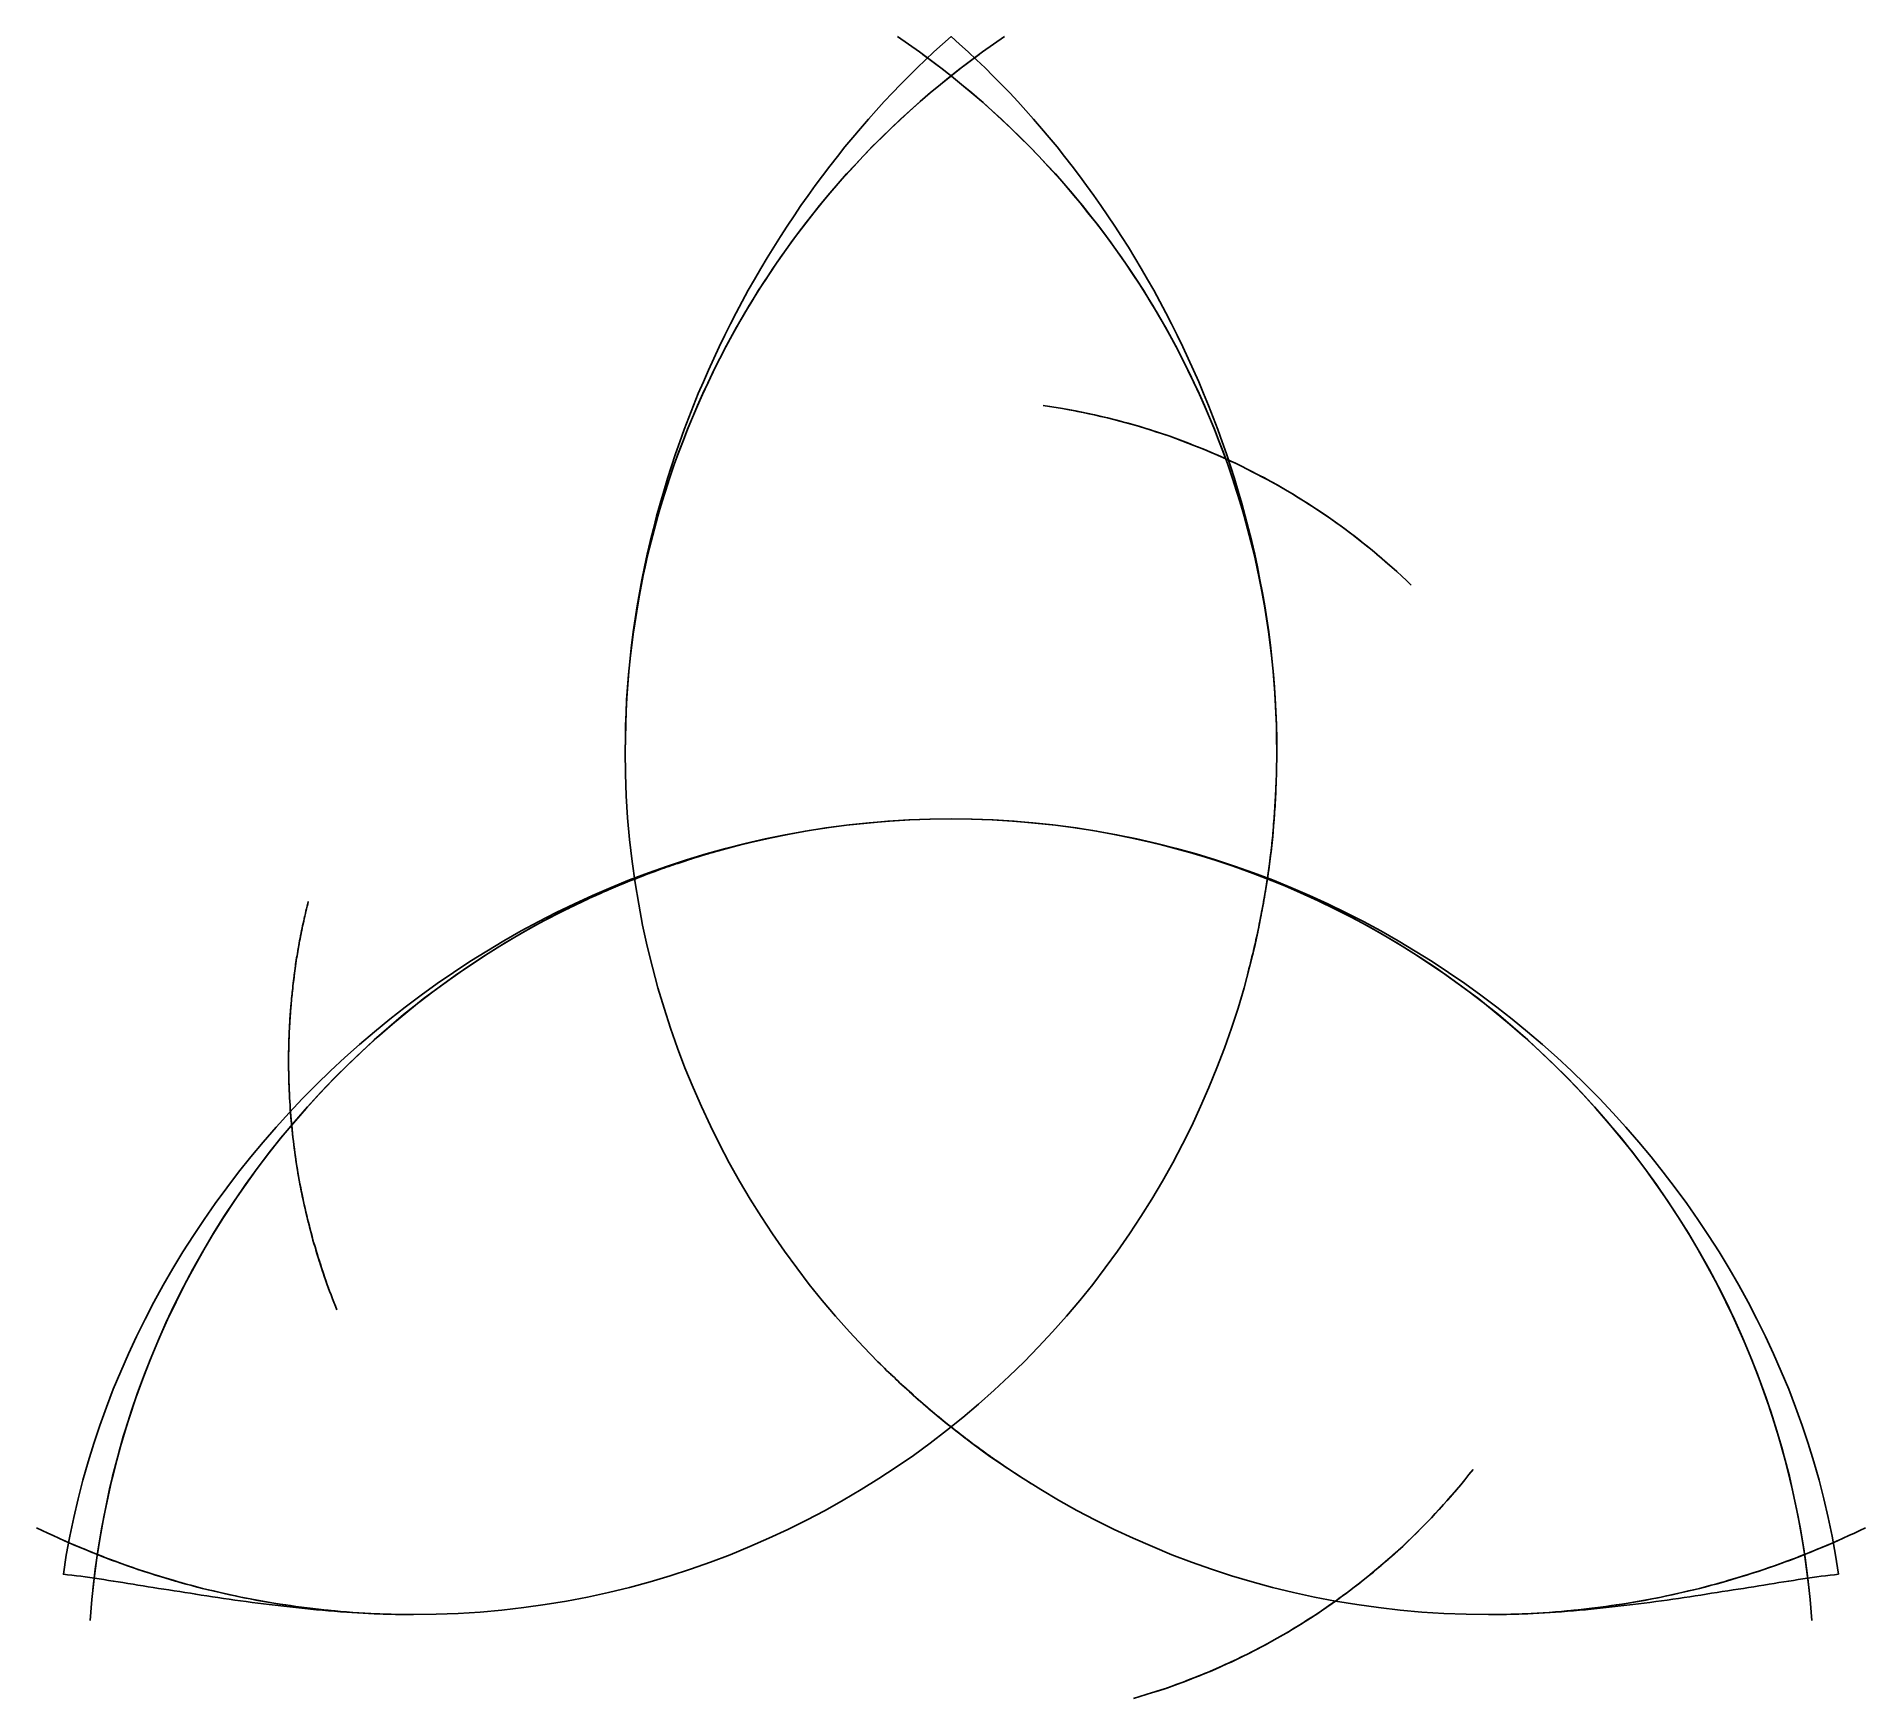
# Model space of a CAD drawing. Header units: millimetres. Extents: x -4.8 to 4.8, y -7.5 to 7.5.
# Drawn here: x -4.768 to -3.658, y 6.491 to 7.5 of the extents above.
import ezdxf

# ---------------------------------------------------------------- set-up
doc = ezdxf.new("R2010")
doc.units = ezdxf.units.MM

msp = doc.modelspace()

# ---------------------------------------------------------------- linework, layer by layer
for points in [[(-4.7679, 6.5949), (-4.7645, 6.5933), (-4.7611, 6.5917), (-4.7578, 6.5902), (-4.7544, 6.5886), (-4.751, 6.5871), (-4.7476, 6.5856), (-4.7442, 6.5842), (-4.7408, 6.5827), (-4.7374, 6.5813), (-4.7339, 6.5799), (-4.7305, 6.5786), (-4.727, 6.5772), (-4.7236, 6.5759), (-4.7201, 6.5746), (-4.7166, 6.5733), (-4.7131, 6.5721), (-4.7097, 6.5709), (-4.7062, 6.5697), (-4.7026, 6.5685), (-4.6991, 6.5674), (-4.6956, 6.5663), (-4.6921, 6.5652), (-4.6885, 6.5641), (-4.685, 6.5631), (-4.6814, 6.562), (-4.6779, 6.561), (-4.6743, 6.5601), (-4.6707, 6.5591), (-4.6672, 6.5582), (-4.6636, 6.5573), (-4.66, 6.5565), (-4.6564, 6.5556), (-4.6528, 6.5548), (-4.6492, 6.554), (-4.6456, 6.5533), (-4.642, 6.5525), (-4.6383, 6.5518), (-4.6347, 6.5511), (-4.6311, 6.5505), (-4.6274, 6.5498), (-4.6238, 6.5492), (-4.6201, 6.5486), (-4.6165, 6.5481), (-4.6128, 6.5475), (-4.6092, 6.547), (-4.6055, 6.5465), (-4.6018, 6.5461), (-4.5981, 6.5456), (-4.5945, 6.5452), (-4.5908, 6.5449), (-4.5871, 6.5445), (-4.5834, 6.5442), (-4.5797, 6.5439), (-4.576, 6.5436), (-4.5723, 6.5434), (-4.5686, 6.5431), (-4.5649, 6.5429), (-4.5612, 6.5428), (-4.5575, 6.5426), (-4.5538, 6.5425), (-4.5501, 6.5424), (-4.5464, 6.5423), (-4.5427, 6.5423), (-4.539, 6.5423), (-4.5254, 6.5425), (-4.512, 6.543), (-4.4987, 6.5438), (-4.4854, 6.545), (-4.4722, 6.5465), (-4.4592, 6.5483), (-4.4462, 6.5505), (-4.4334, 6.5529), (-4.4207, 6.5557), (-4.408, 6.5588), (-4.3955, 6.5622), (-4.3832, 6.5658), (-4.3709, 6.5698), (-4.3588, 6.5741), (-4.3469, 6.5786), (-4.335, 6.5835), (-4.3234, 6.5886), (-4.3118, 6.594), (-4.3005, 6.5996), (-4.2893, 6.6055), (-4.2782, 6.6117), (-4.2673, 6.6181), (-4.2566, 6.6248), (-4.2461, 6.6318), (-4.2357, 6.6389), (-4.2255, 6.6464), (-4.2155, 6.654), (-4.2057, 6.6619), (-4.1961, 6.67), (-4.1867, 6.6784), (-4.1775, 6.6869), (-4.1685, 6.6957), (-4.1597, 6.7047), (-4.1512, 6.7139), (-4.1428, 6.7233), (-4.1347, 6.7329), (-4.1268, 6.7427), (-4.1192, 6.7527), (-4.1117, 6.7629), (-4.1046, 6.7733), (-4.0976, 6.7838), (-4.0909, 6.7945), (-4.0845, 6.8054), (-4.0783, 6.8165), (-4.0724, 6.8277), (-4.0667, 6.839), (-4.0614, 6.8506), (-4.0563, 6.8622), (-4.0514, 6.8741), (-4.0469, 6.886), (-4.0426, 6.8981), (-4.0386, 6.9104), (-4.035, 6.9227), (-4.0316, 6.9352), (-4.0285, 6.9479), (-4.0257, 6.9606), (-4.0233, 6.9734), (-4.0211, 6.9864), (-4.0193, 6.9994), (-4.0178, 7.0126), (-4.0166, 7.0259), (-4.0158, 7.0392), (-4.0153, 7.0526), (-4.0151, 7.0662), (-4.0152, 7.0743), (-4.0153, 7.0824), (-4.0157, 7.0905), (-4.0161, 7.0986), (-4.0167, 7.1067), (-4.0173, 7.1147), (-4.0181, 7.1227), (-4.0191, 7.1307), (-4.0201, 7.1387), (-4.0213, 7.1466), (-4.0226, 7.1545), (-4.024, 7.1624), (-4.0255, 7.1703), (-4.0272, 7.1781), (-4.0289, 7.1858), (-4.0308, 7.1936), (-4.0328, 7.2013), (-4.0349, 7.209), (-4.0371, 7.2166), (-4.0395, 7.2242), (-4.0419, 7.2317), (-4.0445, 7.2393), (-4.0472, 7.2467), (-4.05, 7.2541), (-4.0529, 7.2615), (-4.0559, 7.2688), (-4.059, 7.2761), (-4.0622, 7.2833), (-4.0656, 7.2905), (-4.069, 7.2976), (-4.0726, 7.3047), (-4.0762, 7.3117), (-4.08, 7.3187), (-4.0838, 7.3256), (-4.0878, 7.3324), (-4.0919, 7.3392), (-4.0961, 7.346), (-4.1003, 7.3526), (-4.1047, 7.3592), (-4.1092, 7.3657), (-4.1138, 7.3722), (-4.1185, 7.3786), (-4.1232, 7.385), (-4.1281, 7.3912), (-4.1331, 7.3974), (-4.1382, 7.4035), (-4.1433, 7.4096), (-4.1486, 7.4155), (-4.154, 7.4214), (-4.1594, 7.4273), (-4.165, 7.433), (-4.1706, 7.4387), (-4.1763, 7.4443), (-4.1822, 7.4498), (-4.1881, 7.4552), (-4.1941, 7.4605), (-4.2002, 7.4658), (-4.2064, 7.4709), (-4.2126, 7.476), (-4.219, 7.481), (-4.2255, 7.4859), (-4.232, 7.4907), (-4.2386, 7.4954), (-4.2453, 7.5)], [(-4.1804, 7.5), (-4.1871, 7.4954), (-4.1937, 7.4907), (-4.2002, 7.4859), (-4.2067, 7.481), (-4.213, 7.476), (-4.2193, 7.4709), (-4.2255, 7.4658), (-4.2316, 7.4605), (-4.2376, 7.4552), (-4.2435, 7.4498), (-4.2493, 7.4443), (-4.2551, 7.4387), (-4.2607, 7.433), (-4.2663, 7.4273), (-4.2717, 7.4214), (-4.2771, 7.4155), (-4.2823, 7.4096), (-4.2875, 7.4035), (-4.2926, 7.3974), (-4.2976, 7.3912), (-4.3024, 7.385), (-4.3072, 7.3786), (-4.3119, 7.3722), (-4.3165, 7.3657), (-4.321, 7.3592), (-4.3253, 7.3526), (-4.3296, 7.346), (-4.3338, 7.3392), (-4.3379, 7.3324), (-4.3418, 7.3256), (-4.3457, 7.3187), (-4.3495, 7.3117), (-4.3531, 7.3047), (-4.3567, 7.2976), (-4.3601, 7.2905), (-4.3635, 7.2833), (-4.3667, 7.2761), (-4.3698, 7.2688), (-4.3728, 7.2615), (-4.3757, 7.2541), (-4.3785, 7.2467), (-4.3812, 7.2393), (-4.3837, 7.2317), (-4.3862, 7.2242), (-4.3885, 7.2166), (-4.3908, 7.209), (-4.3929, 7.2013), (-4.3949, 7.1936), (-4.3968, 7.1858), (-4.3985, 7.1781), (-4.4002, 7.1703), (-4.4017, 7.1624), (-4.4031, 7.1545), (-4.4044, 7.1466), (-4.4056, 7.1387), (-4.4066, 7.1307), (-4.4075, 7.1227), (-4.4083, 7.1147), (-4.409, 7.1067), (-4.4096, 7.0986), (-4.41, 7.0905), (-4.4103, 7.0824), (-4.4105, 7.0743), (-4.4106, 7.0662), (-4.4104, 7.0526), (-4.4099, 7.0392), (-4.4091, 7.0259), (-4.4079, 7.0126), (-4.4064, 6.9994), (-4.4046, 6.9864), (-4.4024, 6.9734), (-4.4, 6.9606), (-4.3972, 6.9479), (-4.3941, 6.9352), (-4.3907, 6.9227), (-4.387, 6.9104), (-4.3831, 6.8981), (-4.3788, 6.886), (-4.3743, 6.8741), (-4.3694, 6.8622), (-4.3643, 6.8506), (-4.3589, 6.839), (-4.3533, 6.8277), (-4.3474, 6.8165), (-4.3412, 6.8054), (-4.3348, 6.7945), (-4.3281, 6.7838), (-4.3211, 6.7733), (-4.3139, 6.7629), (-4.3065, 6.7527), (-4.2989, 6.7427), (-4.291, 6.7329), (-4.2829, 6.7233), (-4.2745, 6.7139), (-4.2659, 6.7047), (-4.2572, 6.6957), (-4.2482, 6.6869), (-4.239, 6.6784), (-4.2296, 6.67), (-4.22, 6.6619), (-4.2102, 6.654), (-4.2002, 6.6464), (-4.19, 6.6389), (-4.1796, 6.6318), (-4.1691, 6.6248), (-4.1584, 6.6181), (-4.1475, 6.6117), (-4.1364, 6.6055), (-4.1252, 6.5996), (-4.1138, 6.594), (-4.1023, 6.5886), (-4.0906, 6.5835), (-4.0788, 6.5786), (-4.0669, 6.5741), (-4.0547, 6.5698), (-4.0425, 6.5658), (-4.0301, 6.5622), (-4.0177, 6.5588), (-4.005, 6.5557), (-3.9923, 6.5529), (-3.9795, 6.5505), (-3.9665, 6.5483), (-3.9534, 6.5465), (-3.9403, 6.545), (-3.927, 6.5438), (-3.9137, 6.543), (-3.9002, 6.5425), (-3.8867, 6.5423), (-3.883, 6.5423), (-3.8793, 6.5423), (-3.8756, 6.5424), (-3.8719, 6.5425), (-3.8682, 6.5426), (-3.8645, 6.5428), (-3.8608, 6.5429), (-3.8571, 6.5431), (-3.8534, 6.5434), (-3.8497, 6.5436), (-3.846, 6.5439), (-3.8423, 6.5442), (-3.8386, 6.5445), (-3.8349, 6.5449), (-3.8312, 6.5452), (-3.8275, 6.5456), (-3.8239, 6.5461), (-3.8202, 6.5465), (-3.8165, 6.547), (-3.8129, 6.5475), (-3.8092, 6.5481), (-3.8056, 6.5486), (-3.8019, 6.5492), (-3.7983, 6.5498), (-3.7946, 6.5505), (-3.791, 6.5511), (-3.7874, 6.5518), (-3.7837, 6.5525), (-3.7801, 6.5533), (-3.7765, 6.554), (-3.7729, 6.5548), (-3.7693, 6.5556), (-3.7657, 6.5565), (-3.7621, 6.5573), (-3.7585, 6.5582), (-3.7549, 6.5591), (-3.7514, 6.5601), (-3.7478, 6.561), (-3.7442, 6.562), (-3.7407, 6.5631), (-3.7371, 6.5641), (-3.7336, 6.5652), (-3.7301, 6.5663), (-3.7266, 6.5674), (-3.723, 6.5685), (-3.7195, 6.5697), (-3.716, 6.5709), (-3.7125, 6.5721), (-3.7091, 6.5733), (-3.7056, 6.5746), (-3.7021, 6.5759), (-3.6986, 6.5772), (-3.6952, 6.5786), (-3.6918, 6.5799), (-3.6883, 6.5813), (-3.6849, 6.5827), (-3.6815, 6.5842), (-3.6781, 6.5856), (-3.6747, 6.5871), (-3.6713, 6.5886), (-3.6679, 6.5902), (-3.6645, 6.5917), (-3.6612, 6.5933), (-3.6578, 6.5949)], [(-4.7508, 6.587), (-4.7477, 6.5857), (-4.7445, 6.5843), (-4.7414, 6.583), (-4.7382, 6.5817), (-4.7351, 6.5804), (-4.7319, 6.5791), (-4.7287, 6.5779), (-4.7255, 6.5766), (-4.7223, 6.5754), (-4.7191, 6.5743), (-4.7159, 6.5731), (-4.7127, 6.5719), (-4.7095, 6.5708), (-4.7063, 6.5697), (-4.703, 6.5687), (-4.6998, 6.5676), (-4.6966, 6.5666), (-4.6933, 6.5655), (-4.6901, 6.5646), (-4.6868, 6.5636), (-4.6835, 6.5626), (-4.6802, 6.5617), (-4.677, 6.5608), (-4.6737, 6.5599), (-4.6704, 6.559), (-4.6671, 6.5582), (-4.6638, 6.5574), (-4.6605, 6.5566), (-4.6572, 6.5558), (-4.6539, 6.555), (-4.6505, 6.5543), (-4.6472, 6.5536), (-4.6439, 6.5529), (-4.6405, 6.5522), (-4.6372, 6.5516), (-4.6339, 6.551), (-4.6305, 6.5504), (-4.6272, 6.5498), (-4.6238, 6.5492), (-4.6205, 6.5487), (-4.6171, 6.5482), (-4.6137, 6.5477), (-4.6104, 6.5472), (-4.607, 6.5467), (-4.6036, 6.5463), (-4.6002, 6.5459), (-4.5968, 6.5455), (-4.5935, 6.5451), (-4.5901, 6.5448), (-4.5867, 6.5445), (-4.5833, 6.5442), (-4.5799, 6.5439), (-4.5765, 6.5436), (-4.5731, 6.5434), (-4.5697, 6.5432), (-4.5663, 6.543), (-4.5629, 6.5428), (-4.5595, 6.5427), (-4.556, 6.5426), (-4.5526, 6.5425), (-4.5492, 6.5424), (-4.5458, 6.5423), (-4.5424, 6.5423), (-4.539, 6.5423), (-4.5254, 6.5425), (-4.512, 6.543), (-4.4987, 6.5438), (-4.4854, 6.545), (-4.4722, 6.5465), (-4.4592, 6.5483), (-4.4462, 6.5505), (-4.4334, 6.5529), (-4.4207, 6.5557), (-4.408, 6.5588), (-4.3955, 6.5622), (-4.3832, 6.5658), (-4.3709, 6.5698), (-4.3588, 6.5741), (-4.3469, 6.5786), (-4.335, 6.5835), (-4.3234, 6.5886), (-4.3118, 6.594), (-4.3005, 6.5996), (-4.2893, 6.6055), (-4.2782, 6.6117), (-4.2673, 6.6181), (-4.2566, 6.6248), (-4.2461, 6.6318), (-4.2357, 6.6389), (-4.2255, 6.6464), (-4.2155, 6.654), (-4.2057, 6.6619), (-4.1961, 6.67), (-4.1867, 6.6784), (-4.1775, 6.6869), (-4.1685, 6.6957), (-4.1597, 6.7047), (-4.1512, 6.7139), (-4.1428, 6.7233), (-4.1347, 6.7329), (-4.1268, 6.7427), (-4.1192, 6.7527), (-4.1117, 6.7629), (-4.1046, 6.7733), (-4.0976, 6.7838), (-4.0909, 6.7945), (-4.0845, 6.8054), (-4.0783, 6.8165), (-4.0724, 6.8277), (-4.0667, 6.839), (-4.0614, 6.8506), (-4.0563, 6.8622), (-4.0514, 6.8741), (-4.0469, 6.886), (-4.0426, 6.8981), (-4.0386, 6.9104), (-4.035, 6.9227), (-4.0316, 6.9352), (-4.0285, 6.9479), (-4.0257, 6.9606), (-4.0233, 6.9734), (-4.0211, 6.9864), (-4.0193, 6.9994), (-4.0178, 7.0126), (-4.0166, 7.0259), (-4.0158, 7.0392), (-4.0153, 7.0526), (-4.0151, 7.0662), (-4.0151, 7.074), (-4.0153, 7.0818), (-4.0156, 7.0896), (-4.016, 7.0974), (-4.0165, 7.1051), (-4.0172, 7.1129), (-4.0179, 7.1206), (-4.0188, 7.1283), (-4.0198, 7.136), (-4.0208, 7.1436), (-4.022, 7.1512), (-4.0233, 7.1588), (-4.0248, 7.1664), (-4.0263, 7.1739), (-4.0279, 7.1815), (-4.0297, 7.1889), (-4.0315, 7.1964), (-4.0335, 7.2038), (-4.0356, 7.2112), (-4.0377, 7.2185), (-4.04, 7.2258), (-4.0424, 7.2331), (-4.0449, 7.2403), (-4.0475, 7.2475), (-4.0502, 7.2546), (-4.053, 7.2617), (-4.0559, 7.2688), (-4.0589, 7.2758), (-4.062, 7.2828), (-4.0652, 7.2897), (-4.0685, 7.2966), (-4.0719, 7.3034), (-4.0754, 7.3102), (-4.079, 7.3169), (-4.0827, 7.3236), (-4.0865, 7.3302), (-4.0904, 7.3367), (-4.0944, 7.3432), (-4.0984, 7.3497), (-4.1026, 7.3561), (-4.1069, 7.3624), (-4.1113, 7.3687), (-4.1157, 7.3749), (-4.1203, 7.381), (-4.1249, 7.3871), (-4.1297, 7.3931), (-4.1345, 7.3991), (-4.1394, 7.405), (-4.1444, 7.4108), (-4.1495, 7.4166), (-4.1547, 7.4222), (-4.16, 7.4278), (-4.1653, 7.4334), (-4.1708, 7.4388), (-4.1763, 7.4442), (-4.1819, 7.4495), (-4.1876, 7.4548), (-4.1934, 7.4599), (-4.1993, 7.465), (-4.2053, 7.47), (-4.2113, 7.4749), (-4.2174, 7.4798), (-4.2236, 7.4845), (-4.2299, 7.4892)], [(-4.1957, 7.4892), (-4.202, 7.4845), (-4.2082, 7.4798), (-4.2144, 7.4749), (-4.2204, 7.47), (-4.2264, 7.465), (-4.2322, 7.4599), (-4.238, 7.4548), (-4.2437, 7.4495), (-4.2494, 7.4442), (-4.2549, 7.4388), (-4.2604, 7.4334), (-4.2657, 7.4278), (-4.271, 7.4222), (-4.2762, 7.4166), (-4.2813, 7.4108), (-4.2863, 7.405), (-4.2912, 7.3991), (-4.296, 7.3931), (-4.3008, 7.3871), (-4.3054, 7.381), (-4.31, 7.3749), (-4.3144, 7.3687), (-4.3188, 7.3624), (-4.3231, 7.3561), (-4.3272, 7.3497), (-4.3313, 7.3432), (-4.3353, 7.3367), (-4.3392, 7.3302), (-4.343, 7.3236), (-4.3467, 7.3169), (-4.3503, 7.3102), (-4.3538, 7.3034), (-4.3572, 7.2966), (-4.3605, 7.2897), (-4.3637, 7.2828), (-4.3668, 7.2758), (-4.3698, 7.2688), (-4.3727, 7.2617), (-4.3755, 7.2546), (-4.3782, 7.2475), (-4.3808, 7.2403), (-4.3833, 7.2331), (-4.3857, 7.2258), (-4.388, 7.2185), (-4.3901, 7.2112), (-4.3922, 7.2038), (-4.3942, 7.1964), (-4.396, 7.1889), (-4.3978, 7.1815), (-4.3994, 7.1739), (-4.4009, 7.1664), (-4.4023, 7.1588), (-4.4036, 7.1512), (-4.4048, 7.1436), (-4.4059, 7.136), (-4.4069, 7.1283), (-4.4078, 7.1206), (-4.4085, 7.1129), (-4.4091, 7.1051), (-4.4097, 7.0974), (-4.4101, 7.0896), (-4.4104, 7.0818), (-4.4105, 7.074), (-4.4106, 7.0662), (-4.4104, 7.0526), (-4.4099, 7.0392), (-4.4091, 7.0259), (-4.4079, 7.0126), (-4.4064, 6.9994), (-4.4046, 6.9864), (-4.4024, 6.9734), (-4.4, 6.9606), (-4.3972, 6.9479), (-4.3941, 6.9352), (-4.3907, 6.9227), (-4.387, 6.9104), (-4.3831, 6.8981), (-4.3788, 6.886), (-4.3743, 6.8741), (-4.3694, 6.8622), (-4.3643, 6.8506), (-4.3589, 6.839), (-4.3533, 6.8277), (-4.3474, 6.8165), (-4.3412, 6.8054), (-4.3348, 6.7945), (-4.3281, 6.7838), (-4.3211, 6.7733), (-4.3139, 6.7629), (-4.3065, 6.7527), (-4.2989, 6.7427), (-4.291, 6.7329), (-4.2829, 6.7233), (-4.2745, 6.7139), (-4.2659, 6.7047), (-4.2572, 6.6957), (-4.2482, 6.6869), (-4.239, 6.6784), (-4.2296, 6.67), (-4.22, 6.6619), (-4.2102, 6.654), (-4.2002, 6.6464), (-4.19, 6.6389), (-4.1796, 6.6318), (-4.1691, 6.6248), (-4.1584, 6.6181), (-4.1475, 6.6117), (-4.1364, 6.6055), (-4.1252, 6.5996), (-4.1138, 6.594), (-4.1023, 6.5886), (-4.0906, 6.5835), (-4.0788, 6.5786), (-4.0669, 6.5741), (-4.0547, 6.5698), (-4.0425, 6.5658), (-4.0301, 6.5622), (-4.0177, 6.5588), (-4.005, 6.5557), (-3.9923, 6.5529), (-3.9795, 6.5505), (-3.9665, 6.5483), (-3.9534, 6.5465), (-3.9403, 6.545), (-3.927, 6.5438), (-3.9137, 6.543), (-3.9002, 6.5425), (-3.8867, 6.5423), (-3.8833, 6.5423), (-3.8799, 6.5423), (-3.8765, 6.5424), (-3.8731, 6.5425), (-3.8696, 6.5426), (-3.8662, 6.5427), (-3.8628, 6.5428), (-3.8594, 6.543), (-3.856, 6.5432), (-3.8526, 6.5434), (-3.8492, 6.5436), (-3.8458, 6.5439), (-3.8424, 6.5442), (-3.839, 6.5445), (-3.8356, 6.5448), (-3.8322, 6.5451), (-3.8288, 6.5455), (-3.8255, 6.5459), (-3.8221, 6.5463), (-3.8187, 6.5467), (-3.8153, 6.5472), (-3.812, 6.5477), (-3.8086, 6.5482), (-3.8052, 6.5487), (-3.8019, 6.5492), (-3.7985, 6.5498), (-3.7952, 6.5504), (-3.7918, 6.551), (-3.7885, 6.5516), (-3.7851, 6.5522), (-3.7818, 6.5529), (-3.7785, 6.5536), (-3.7751, 6.5543), (-3.7718, 6.555), (-3.7685, 6.5558), (-3.7652, 6.5566), (-3.7619, 6.5574), (-3.7586, 6.5582), (-3.7553, 6.559), (-3.752, 6.5599), (-3.7487, 6.5608), (-3.7454, 6.5617), (-3.7422, 6.5626), (-3.7389, 6.5636), (-3.7356, 6.5646), (-3.7324, 6.5655), (-3.7291, 6.5666), (-3.7259, 6.5676), (-3.7226, 6.5687), (-3.7194, 6.5697), (-3.7162, 6.5708), (-3.713, 6.5719), (-3.7098, 6.5731), (-3.7066, 6.5743), (-3.7034, 6.5754), (-3.7002, 6.5766), (-3.697, 6.5779), (-3.6938, 6.5791), (-3.6906, 6.5804), (-3.6875, 6.5817), (-3.6843, 6.583), (-3.6812, 6.5843), (-3.678, 6.5857), (-3.6749, 6.587)], [(-3.9336, 7.1671), (-3.9364, 7.1698), (-3.9393, 7.1726), (-3.9423, 7.1753), (-3.9452, 7.1779), (-3.9482, 7.1805), (-3.9512, 7.1831), (-3.9542, 7.1857), (-3.9572, 7.1882), (-3.9603, 7.1907), (-3.9634, 7.1932), (-3.9665, 7.1956), (-3.9696, 7.198), (-3.9728, 7.2004), (-3.976, 7.2028), (-3.9792, 7.2051), (-3.9824, 7.2073), (-3.9856, 7.2096), (-3.9889, 7.2118), (-3.9922, 7.214), (-3.9955, 7.2161), (-3.9988, 7.2182), (-4.0021, 7.2203), (-4.0055, 7.2224), (-4.0089, 7.2244), (-4.0123, 7.2263), (-4.0157, 7.2283), (-4.0191, 7.2302), (-4.0226, 7.2321), (-4.0261, 7.2339), (-4.0296, 7.2357), (-4.0331, 7.2375), (-4.0366, 7.2392), (-4.0401, 7.241), (-4.0437, 7.2426), (-4.0473, 7.2443), (-4.0509, 7.2459), (-4.0545, 7.2474), (-4.0581, 7.249), (-4.0617, 7.2505), (-4.0654, 7.2519), (-4.069, 7.2533), (-4.0727, 7.2547), (-4.0764, 7.2561), (-4.0801, 7.2574), (-4.0839, 7.2587), (-4.0876, 7.2599), (-4.0913, 7.2611), (-4.0951, 7.2623), (-4.0989, 7.2635), (-4.1027, 7.2646), (-4.1065, 7.2656), (-4.1103, 7.2666), (-4.1141, 7.2676), (-4.1179, 7.2686), (-4.1218, 7.2695), (-4.1257, 7.2704), (-4.1295, 7.2712), (-4.1334, 7.272), (-4.1373, 7.2728), (-4.1412, 7.2735), (-4.1451, 7.2742), (-4.149, 7.2748), (-4.153, 7.2755), (-4.1569, 7.276)], [(-3.9438, 7.1767), (-3.9464, 7.179), (-3.9491, 7.1813), (-3.9518, 7.1836), (-3.9545, 7.1859), (-3.9572, 7.1882), (-3.9599, 7.1904), (-3.9626, 7.1926), (-3.9654, 7.1948), (-3.9682, 7.1969), (-3.971, 7.1991), (-3.9738, 7.2012), (-3.9766, 7.2032), (-3.9795, 7.2053), (-3.9823, 7.2073), (-3.9852, 7.2093), (-3.9881, 7.2113), (-3.991, 7.2132), (-3.994, 7.2151), (-3.9969, 7.217), (-3.9999, 7.2189), (-4.0029, 7.2207), (-4.0059, 7.2226), (-4.0089, 7.2244), (-4.0119, 7.2261), (-4.0149, 7.2279), (-4.018, 7.2296), (-4.021, 7.2312), (-4.0241, 7.2329), (-4.0272, 7.2345), (-4.0303, 7.2361), (-4.0335, 7.2377), (-4.0366, 7.2392), (-4.0397, 7.2408), (-4.0429, 7.2423), (-4.0461, 7.2437), (-4.0493, 7.2452), (-4.0525, 7.2466), (-4.0557, 7.248), (-4.0589, 7.2493), (-4.0622, 7.2506), (-4.0654, 7.2519), (-4.0687, 7.2532), (-4.0719, 7.2544), (-4.0752, 7.2557), (-4.0785, 7.2568), (-4.0818, 7.258), (-4.0851, 7.2591), (-4.0885, 7.2602), (-4.0918, 7.2613), (-4.0952, 7.2623), (-4.0985, 7.2633), (-4.1019, 7.2643), (-4.1053, 7.2653), (-4.1087, 7.2662), (-4.1121, 7.2671), (-4.1155, 7.268), (-4.1189, 7.2688), (-4.1223, 7.2696), (-4.1257, 7.2704), (-4.1292, 7.2711), (-4.1326, 7.2719), (-4.1361, 7.2725), (-4.1396, 7.2732), (-4.143, 7.2738)], [(-4.0329, 6.9306), (-4.0325, 6.9324), (-4.032, 6.9342), (-4.0315, 6.936), (-4.0311, 6.9378), (-4.0306, 6.9396), (-4.0302, 6.9414), (-4.0297, 6.9432), (-4.0293, 6.945), (-4.0289, 6.9468), (-4.0284, 6.9486), (-4.028, 6.9504), (-4.0276, 6.9522), (-4.0272, 6.954), (-4.0268, 6.9559), (-4.0264, 6.9577), (-4.0261, 6.9595), (-4.0257, 6.9613), (-4.0253, 6.9631), (-4.025, 6.965), (-4.0246, 6.9668), (-4.0243, 6.9686), (-4.0239, 6.9704), (-4.0236, 6.9722), (-4.0232, 6.9741), (-4.0229, 6.9759), (-4.0226, 6.9777), (-4.0223, 6.9796), (-4.022, 6.9814), (-4.0217, 6.9832), (-4.0214, 6.9851), (-4.0211, 6.9869), (-4.0208, 6.9887), (-4.0206, 6.9906), (-4.0203, 6.9924), (-4.02, 6.9942), (-4.0198, 6.9961), (-4.0196, 6.9979), (-4.0193, 6.9998), (-4.0191, 7.0016), (-4.0189, 7.0034), (-4.0186, 7.0053), (-4.0184, 7.0071), (-4.0182, 7.009), (-4.018, 7.0108), (-4.0178, 7.0127), (-4.0176, 7.0145), (-4.0175, 7.0164), (-4.0173, 7.0182), (-4.0171, 7.0201), (-4.017, 7.0219), (-4.0168, 7.0238), (-4.0167, 7.0256), (-4.0165, 7.0275), (-4.0164, 7.0293), (-4.0163, 7.0312), (-4.0161, 7.033), (-4.016, 7.0349), (-4.0159, 7.0367), (-4.0158, 7.0386), (-4.0157, 7.0405), (-4.0156, 7.0423), (-4.0156, 7.0442), (-4.0155, 7.046), (-4.0154, 7.0479)], [(-4.0306, 6.9394), (-4.0303, 6.941), (-4.0299, 6.9425), (-4.0295, 6.944), (-4.0292, 6.9455), (-4.0288, 6.9471), (-4.0285, 6.9486), (-4.0281, 6.9501), (-4.0278, 6.9517), (-4.0274, 6.9532), (-4.0271, 6.9547), (-4.0267, 6.9563), (-4.0264, 6.9578), (-4.0261, 6.9594), (-4.0258, 6.9609), (-4.0255, 6.9624), (-4.0252, 6.964), (-4.0249, 6.9655), (-4.0246, 6.9671), (-4.0243, 6.9686), (-4.024, 6.9701), (-4.0237, 6.9717), (-4.0234, 6.9732), (-4.0231, 6.9748), (-4.0229, 6.9763), (-4.0226, 6.9779), (-4.0223, 6.9794), (-4.0221, 6.981), (-4.0218, 6.9825), (-4.0216, 6.9841), (-4.0213, 6.9856), (-4.0211, 6.9872), (-4.0208, 6.9887), (-4.0206, 6.9903), (-4.0204, 6.9918), (-4.0202, 6.9934), (-4.02, 6.995), (-4.0197, 6.9965), (-4.0195, 6.9981), (-4.0193, 6.9996), (-4.0191, 7.0012), (-4.0189, 7.0027), (-4.0188, 7.0043), (-4.0186, 7.0059), (-4.0184, 7.0074), (-4.0182, 7.009), (-4.0181, 7.0105), (-4.0179, 7.0121), (-4.0177, 7.0137), (-4.0176, 7.0152), (-4.0174, 7.0168), (-4.0173, 7.0184), (-4.0171, 7.0199), (-4.017, 7.0215), (-4.0169, 7.0231), (-4.0167, 7.0246), (-4.0166, 7.0262), (-4.0165, 7.0278), (-4.0164, 7.0293), (-4.0163, 7.0309), (-4.0162, 7.0325), (-4.0161, 7.034), (-4.016, 7.0356), (-4.0159, 7.0372), (-4.0158, 7.0387)], [(-3.6903, 6.5387), (-3.6914, 6.5515), (-3.6928, 6.5642), (-3.6944, 6.5768), (-3.6964, 6.5893), (-3.6986, 6.6017), (-3.7012, 6.614), (-3.704, 6.6262), (-3.7071, 6.6383), (-3.7105, 6.6503), (-3.7142, 6.6621), (-3.7181, 6.6738), (-3.7223, 6.6854), (-3.7267, 6.6968), (-3.7314, 6.7081), (-3.7364, 6.7193), (-3.7416, 6.7304), (-3.747, 6.7412), (-3.7527, 6.752), (-3.7587, 6.7626), (-3.7648, 6.773), (-3.7712, 6.7833), (-3.7779, 6.7934), (-3.7847, 6.8033), (-3.7918, 6.8131), (-3.7991, 6.8227), (-3.8066, 6.8321), (-3.8143, 6.8413), (-3.8222, 6.8504), (-3.8303, 6.8593), (-3.8387, 6.868), (-3.8472, 6.8764), (-3.8559, 6.8847), (-3.8648, 6.8928), (-3.8738, 6.9007), (-3.8831, 6.9084), (-3.8925, 6.9159), (-3.9021, 6.9231), (-3.9119, 6.9301), (-3.9218, 6.9369), (-3.9319, 6.9435), (-3.9422, 6.9499), (-3.9526, 6.956), (-3.9631, 6.9619), (-3.9738, 6.9676), (-3.9847, 6.973), (-3.9957, 6.9781), (-4.0068, 6.9831), (-4.018, 6.9877), (-4.0294, 6.9921), (-4.0409, 6.9963), (-4.0525, 7.0002), (-4.0643, 7.0038), (-4.0761, 7.0071), (-4.0881, 7.0102), (-4.1001, 7.013), (-4.1123, 7.0155), (-4.1246, 7.0178), (-4.1369, 7.0197), (-4.1494, 7.0214), (-4.1619, 7.0227), (-4.1745, 7.0238), (-4.1872, 7.0246), (-4.2, 7.025), (-4.2128, 7.0252), (-4.2257, 7.025), (-4.2385, 7.0246), (-4.2512, 7.0238), (-4.2638, 7.0227), (-4.2763, 7.0214), (-4.2888, 7.0197), (-4.3011, 7.0178), (-4.3134, 7.0155), (-4.3256, 7.013), (-4.3376, 7.0102), (-4.3496, 7.0071), (-4.3614, 7.0038), (-4.3732, 7.0002), (-4.3848, 6.9963), (-4.3963, 6.9921), (-4.4077, 6.9877), (-4.4189, 6.9831), (-4.43, 6.9781), (-4.441, 6.973), (-4.4519, 6.9676), (-4.4626, 6.9619), (-4.4731, 6.956), (-4.4835, 6.9499), (-4.4938, 6.9435), (-4.5039, 6.9369), (-4.5138, 6.9301), (-4.5236, 6.9231), (-4.5332, 6.9159), (-4.5426, 6.9084), (-4.5519, 6.9007), (-4.5609, 6.8928), (-4.5698, 6.8847), (-4.5785, 6.8764), (-4.587, 6.868), (-4.5953, 6.8593), (-4.6035, 6.8504), (-4.6114, 6.8413), (-4.6191, 6.8321), (-4.6266, 6.8227), (-4.6339, 6.8131), (-4.641, 6.8033), (-4.6478, 6.7934), (-4.6544, 6.7833), (-4.6608, 6.773), (-4.667, 6.7626), (-4.673, 6.752), (-4.6787, 6.7412), (-4.6841, 6.7304), (-4.6893, 6.7193), (-4.6943, 6.7081), (-4.699, 6.6968), (-4.7034, 6.6854), (-4.7076, 6.6738), (-4.7115, 6.6621), (-4.7152, 6.6503), (-4.7186, 6.6383), (-4.7217, 6.6262), (-4.7245, 6.614), (-4.727, 6.6017), (-4.7293, 6.5893), (-4.7313, 6.5768), (-4.7329, 6.5642), (-4.7343, 6.5515), (-4.7354, 6.5387)], [(-3.692, 6.5574), (-3.6935, 6.5698), (-3.6952, 6.5822), (-3.6973, 6.5944), (-3.6996, 6.6065), (-3.7022, 6.6185), (-3.7051, 6.6304), (-3.7082, 6.6422), (-3.7116, 6.6539), (-3.7153, 6.6655), (-3.7192, 6.6769), (-3.7234, 6.6882), (-3.7278, 6.6994), (-3.7324, 6.7104), (-3.7373, 6.7214), (-3.7425, 6.7321), (-3.7478, 6.7428), (-3.7534, 6.7532), (-3.7593, 6.7636), (-3.7653, 6.7738), (-3.7716, 6.7838), (-3.7781, 6.7937), (-3.7848, 6.8034), (-3.7917, 6.813), (-3.7988, 6.8224), (-3.8061, 6.8316), (-3.8137, 6.8406), (-3.8214, 6.8495), (-3.8293, 6.8582), (-3.8374, 6.8667), (-3.8457, 6.875), (-3.8542, 6.8831), (-3.8628, 6.8911), (-3.8716, 6.8988), (-3.8806, 6.9064), (-3.8898, 6.9137), (-3.8991, 6.9209), (-3.9086, 6.9278), (-3.9182, 6.9345), (-3.928, 6.941), (-3.938, 6.9473), (-3.9481, 6.9534), (-3.9583, 6.9593), (-3.9687, 6.9649), (-3.9792, 6.9703), (-3.9899, 6.9754), (-4.0007, 6.9804), (-4.0116, 6.9851), (-4.0226, 6.9895), (-4.0337, 6.9937), (-4.045, 6.9977), (-4.0564, 7.0014), (-4.0679, 7.0048), (-4.0794, 7.008), (-4.0911, 7.0109), (-4.1029, 7.0136), (-4.1148, 7.016), (-4.1268, 7.0181), (-4.1388, 7.02), (-4.151, 7.0216), (-4.1632, 7.0229), (-4.1755, 7.0239), (-4.1879, 7.0246), (-4.2003, 7.025), (-4.2128, 7.0252), (-4.2254, 7.025), (-4.2378, 7.0246), (-4.2502, 7.0239), (-4.2625, 7.0229), (-4.2747, 7.0216), (-4.2868, 7.02), (-4.2989, 7.0181), (-4.3109, 7.016), (-4.3228, 7.0136), (-4.3345, 7.0109), (-4.3462, 7.008), (-4.3578, 7.0048), (-4.3693, 7.0014), (-4.3807, 6.9977), (-4.3919, 6.9937), (-4.4031, 6.9895), (-4.4141, 6.9851), (-4.425, 6.9804), (-4.4358, 6.9754), (-4.4465, 6.9703), (-4.457, 6.9649), (-4.4674, 6.9593), (-4.4776, 6.9534), (-4.4877, 6.9473), (-4.4976, 6.941), (-4.5074, 6.9345), (-4.5171, 6.9278), (-4.5266, 6.9209), (-4.5359, 6.9137), (-4.5451, 6.9064), (-4.5541, 6.8988), (-4.5629, 6.8911), (-4.5715, 6.8831), (-4.58, 6.875), (-4.5883, 6.8667), (-4.5964, 6.8582), (-4.6043, 6.8495), (-4.612, 6.8406), (-4.6195, 6.8316), (-4.6269, 6.8224), (-4.634, 6.813), (-4.6409, 6.8034), (-4.6476, 6.7937), (-4.6541, 6.7838), (-4.6604, 6.7738), (-4.6664, 6.7636), (-4.6723, 6.7532), (-4.6779, 6.7428), (-4.6832, 6.7321), (-4.6884, 6.7214), (-4.6933, 6.7104), (-4.6979, 6.6994), (-4.7023, 6.6882), (-4.7065, 6.6769), (-4.7104, 6.6655), (-4.7141, 6.6539), (-4.7175, 6.6422), (-4.7206, 6.6304), (-4.7235, 6.6185), (-4.7261, 6.6065), (-4.7284, 6.5944), (-4.7304, 6.5822), (-4.7322, 6.5699), (-4.7337, 6.5574)], [(-4.3484, 7.0073), (-4.3502, 7.0068), (-4.352, 7.0064), (-4.3538, 7.0059), (-4.3556, 7.0054), (-4.3574, 7.0048), (-4.3592, 7.0043), (-4.361, 7.0038), (-4.3627, 7.0033), (-4.3645, 7.0027), (-4.3663, 7.0022), (-4.3681, 7.0017), (-4.3698, 7.0011), (-4.3716, 7.0005), (-4.3734, 7), (-4.3751, 6.9994), (-4.3769, 6.9988), (-4.3787, 6.9982), (-4.3804, 6.9977), (-4.3822, 6.9971), (-4.384, 6.9965), (-4.3857, 6.9958), (-4.3875, 6.9952), (-4.3892, 6.9946), (-4.391, 6.994), (-4.3927, 6.9933), (-4.3944, 6.9927), (-4.3962, 6.9921), (-4.3979, 6.9914), (-4.3997, 6.9907), (-4.4014, 6.9901), (-4.4031, 6.9894), (-4.4048, 6.9887), (-4.4066, 6.988), (-4.4083, 6.9874), (-4.41, 6.9867), (-4.4117, 6.986), (-4.4134, 6.9853), (-4.4152, 6.9845), (-4.4169, 6.9838), (-4.4186, 6.9831), (-4.4203, 6.9824), (-4.422, 6.9816), (-4.4237, 6.9809), (-4.4254, 6.9801), (-4.4271, 6.9794), (-4.4288, 6.9786), (-4.4305, 6.9778), (-4.4322, 6.9771), (-4.4338, 6.9763), (-4.4355, 6.9755), (-4.4372, 6.9747), (-4.4389, 6.9739), (-4.4406, 6.9731), (-4.4422, 6.9723), (-4.4439, 6.9715), (-4.4456, 6.9707), (-4.4472, 6.9698), (-4.4489, 6.969), (-4.4505, 6.9682), (-4.4522, 6.9673), (-4.4538, 6.9665), (-4.4555, 6.9656), (-4.4571, 6.9647), (-4.4588, 6.9639)], [(-4.3572, 7.0049), (-4.3588, 7.0045), (-4.3603, 7.004), (-4.3618, 7.0036), (-4.3633, 7.0031), (-4.3648, 7.0027), (-4.3663, 7.0022), (-4.3678, 7.0017), (-4.3693, 7.0013), (-4.3708, 7.0008), (-4.3723, 7.0003), (-4.3738, 6.9998), (-4.3753, 6.9994), (-4.3768, 6.9989), (-4.3783, 6.9984), (-4.3798, 6.9979), (-4.3812, 6.9974), (-4.3827, 6.9969), (-4.3842, 6.9964), (-4.3857, 6.9958), (-4.3872, 6.9953), (-4.3887, 6.9948), (-4.3901, 6.9943), (-4.3916, 6.9937), (-4.3931, 6.9932), (-4.3946, 6.9927), (-4.396, 6.9921), (-4.3975, 6.9916), (-4.399, 6.991), (-4.4005, 6.9904), (-4.4019, 6.9899), (-4.4034, 6.9893), (-4.4048, 6.9887), (-4.4063, 6.9882), (-4.4078, 6.9876), (-4.4092, 6.987), (-4.4107, 6.9864), (-4.4121, 6.9858), (-4.4136, 6.9852), (-4.415, 6.9846), (-4.4165, 6.984), (-4.4179, 6.9834), (-4.4194, 6.9828), (-4.4208, 6.9821), (-4.4223, 6.9815), (-4.4237, 6.9809), (-4.4251, 6.9802), (-4.4266, 6.9796), (-4.428, 6.979), (-4.4294, 6.9783), (-4.4309, 6.9777), (-4.4323, 6.977), (-4.4337, 6.9763), (-4.4351, 6.9757), (-4.4366, 6.975), (-4.438, 6.9743), (-4.4394, 6.9737), (-4.4408, 6.973), (-4.4422, 6.9723), (-4.4436, 6.9716), (-4.4451, 6.9709), (-4.4465, 6.9702), (-4.4479, 6.9695), (-4.4493, 6.9688), (-4.4507, 6.9681)], [(-4.603, 6.9751), (-4.6033, 6.9737), (-4.6037, 6.9722), (-4.604, 6.9707), (-4.6044, 6.9692), (-4.6047, 6.9677), (-4.6051, 6.9662), (-4.6054, 6.9647), (-4.6057, 6.9632), (-4.6061, 6.9617), (-4.6064, 6.9602), (-4.6067, 6.9587), (-4.607, 6.9572), (-4.6073, 6.9557), (-4.6076, 6.9542), (-4.6079, 6.9526), (-4.6082, 6.9511), (-4.6084, 6.9496), (-4.6087, 6.9481), (-4.609, 6.9466), (-4.6092, 6.9451), (-4.6095, 6.9436), (-4.6097, 6.9421), (-4.61, 6.9406), (-4.6102, 6.939), (-4.6105, 6.9375), (-4.6107, 6.936), (-4.6109, 6.9345), (-4.6111, 6.933), (-4.6113, 6.9314), (-4.6115, 6.9299), (-4.6117, 6.9284), (-4.6119, 6.9269), (-4.6121, 6.9254), (-4.6123, 6.9238), (-4.6124, 6.9223), (-4.6126, 6.9208), (-4.6128, 6.9193), (-4.6129, 6.9177), (-4.6131, 6.9162), (-4.6132, 6.9147), (-4.6134, 6.9131), (-4.6135, 6.9116), (-4.6136, 6.9101), (-4.6137, 6.9086), (-4.6138, 6.907), (-4.614, 6.9055), (-4.6141, 6.904), (-4.6142, 6.9024), (-4.6142, 6.9009), (-4.6143, 6.8994), (-4.6144, 6.8978), (-4.6145, 6.8963), (-4.6145, 6.8948), (-4.6146, 6.8932), (-4.6147, 6.8917), (-4.6147, 6.8902), (-4.6148, 6.8886), (-4.6148, 6.8871), (-4.6148, 6.8856), (-4.6149, 6.884), (-4.6149, 6.8825), (-4.6149, 6.881), (-4.6149, 6.8794), (-4.6149, 6.8779), (-4.6149, 6.8755), (-4.6149, 6.873), (-4.6148, 6.8706), (-4.6148, 6.8682), (-4.6147, 6.8658), (-4.6146, 6.8634), (-4.6145, 6.861), (-4.6144, 6.8586), (-4.6143, 6.8561), (-4.6142, 6.8537), (-4.614, 6.8513), (-4.6139, 6.8489), (-4.6137, 6.8465), (-4.6135, 6.8441), (-4.6133, 6.8417), (-4.613, 6.8393), (-4.6128, 6.8369), (-4.6126, 6.8345), (-4.6123, 6.8321), (-4.612, 6.8297), (-4.6117, 6.8273), (-4.6114, 6.8249), (-4.6111, 6.8225), (-4.6107, 6.8202), (-4.6104, 6.8178), (-4.61, 6.8154), (-4.6096, 6.813), (-4.6092, 6.8106), (-4.6088, 6.8083), (-4.6084, 6.8059), (-4.608, 6.8035), (-4.6075, 6.8012), (-4.607, 6.7988), (-4.6066, 6.7964), (-4.6061, 6.7941), (-4.6056, 6.7917), (-4.605, 6.7894), (-4.6045, 6.787), (-4.604, 6.7847), (-4.6034, 6.7823), (-4.6028, 6.78), (-4.6022, 6.7777), (-4.6016, 6.7753), (-4.601, 6.773), (-4.6003, 6.7707), (-4.5997, 6.7684), (-4.599, 6.766), (-4.5984, 6.7637), (-4.5977, 6.7614), (-4.597, 6.7591), (-4.5962, 6.7568), (-4.5955, 6.7545), (-4.5948, 6.7522), (-4.594, 6.7499), (-4.5932, 6.7476), (-4.5924, 6.7454), (-4.5916, 6.7431), (-4.5908, 6.7408), (-4.59, 6.7385), (-4.5891, 6.7363), (-4.5883, 6.734), (-4.5874, 6.7318), (-4.5865, 6.7295), (-4.5856, 6.7273)], [(-4.6061, 6.9615), (-4.6064, 6.9602), (-4.6067, 6.9589), (-4.6069, 6.9576), (-4.6072, 6.9563), (-4.6074, 6.955), (-4.6077, 6.9537), (-4.6079, 6.9524), (-4.6082, 6.9511), (-4.6084, 6.9498), (-4.6086, 6.9486), (-4.6089, 6.9473), (-4.6091, 6.946), (-4.6093, 6.9447), (-4.6095, 6.9434), (-4.6097, 6.9421), (-4.61, 6.9408), (-4.6102, 6.9395), (-4.6104, 6.9382), (-4.6106, 6.9369), (-4.6107, 6.9356), (-4.6109, 6.9343), (-4.6111, 6.933), (-4.6113, 6.9317), (-4.6115, 6.9304), (-4.6116, 6.9291), (-4.6118, 6.9277), (-4.612, 6.9264), (-4.6121, 6.9251), (-4.6123, 6.9238), (-4.6124, 6.9225), (-4.6126, 6.9212), (-4.6127, 6.9199), (-4.6128, 6.9186), (-4.613, 6.9173), (-4.6131, 6.916), (-4.6132, 6.9147), (-4.6133, 6.9134), (-4.6134, 6.9121), (-4.6136, 6.9107), (-4.6137, 6.9094), (-4.6138, 6.9081), (-4.6139, 6.9068), (-4.614, 6.9055), (-4.614, 6.9042), (-4.6141, 6.9029), (-4.6142, 6.9016), (-4.6143, 6.9002), (-4.6144, 6.8989), (-4.6144, 6.8976), (-4.6145, 6.8963), (-4.6145, 6.895), (-4.6146, 6.8937), (-4.6146, 6.8924), (-4.6147, 6.891), (-4.6147, 6.8897), (-4.6148, 6.8884), (-4.6148, 6.8871), (-4.6148, 6.8858), (-4.6148, 6.8845), (-4.6149, 6.8831), (-4.6149, 6.8818), (-4.6149, 6.8805), (-4.6149, 6.8792), (-4.6149, 6.8779), (-4.6149, 6.8757), (-4.6149, 6.8735), (-4.6148, 6.8713), (-4.6148, 6.8691), (-4.6148, 6.8669), (-4.6147, 6.8647), (-4.6146, 6.8625), (-4.6145, 6.8603), (-4.6144, 6.8581), (-4.6143, 6.8559), (-4.6142, 6.8537), (-4.614, 6.8516), (-4.6139, 6.8494), (-4.6137, 6.8472), (-4.6136, 6.845), (-4.6134, 6.8428), (-4.6132, 6.8406), (-4.613, 6.8384), (-4.6127, 6.8363), (-4.6125, 6.8341), (-4.6123, 6.8319), (-4.612, 6.8297), (-4.6117, 6.8276), (-4.6115, 6.8254), (-4.6112, 6.8232), (-4.6109, 6.821), (-4.6105, 6.8189), (-4.6102, 6.8167), (-4.6099, 6.8145), (-4.6095, 6.8124), (-4.6092, 6.8102), (-4.6088, 6.8081), (-4.6084, 6.8059), (-4.608, 6.8038), (-4.6076, 6.8016), (-4.6072, 6.7995), (-4.6067, 6.7973), (-4.6063, 6.7952), (-4.6058, 6.793), (-4.6054, 6.7909), (-4.6049, 6.7887), (-4.6044, 6.7866), (-4.6039, 6.7845), (-4.6034, 6.7823), (-4.6029, 6.7802), (-4.6023, 6.7781), (-4.6018, 6.776), (-4.6012, 6.7739), (-4.6006, 6.7717), (-4.6001, 6.7696), (-4.5995, 6.7675), (-4.5988, 6.7654), (-4.5982, 6.7633), (-4.5976, 6.7612), (-4.597, 6.7591), (-4.5963, 6.757), (-4.5956, 6.7549), (-4.595, 6.7528), (-4.5943, 6.7507), (-4.5936, 6.7487), (-4.5929, 6.7466), (-4.5921, 6.7445), (-4.5914, 6.7424), (-4.5907, 6.7404)], [(-4.2572, 6.6957), (-4.2558, 6.6944), (-4.2545, 6.6931), (-4.2532, 6.6918), (-4.2519, 6.6905), (-4.2505, 6.6892), (-4.2492, 6.6879), (-4.2478, 6.6866), (-4.2465, 6.6854), (-4.2451, 6.6841), (-4.2438, 6.6828), (-4.2424, 6.6816), (-4.2411, 6.6803), (-4.2397, 6.6791), (-4.2383, 6.6778), (-4.2369, 6.6766), (-4.2356, 6.6753), (-4.2342, 6.6741), (-4.2328, 6.6729), (-4.2314, 6.6716), (-4.23, 6.6704), (-4.2286, 6.6692), (-4.2272, 6.668), (-4.2258, 6.6668), (-4.2243, 6.6656), (-4.2229, 6.6644), (-4.2215, 6.6632), (-4.2201, 6.662), (-4.2186, 6.6608), (-4.2172, 6.6597), (-4.2157, 6.6585), (-4.2143, 6.6573), (-4.2128, 6.6562), (-4.2114, 6.655), (-4.2099, 6.6539), (-4.2085, 6.6527), (-4.207, 6.6516), (-4.2055, 6.6505), (-4.2041, 6.6493), (-4.2026, 6.6482), (-4.2011, 6.6471), (-4.1996, 6.646), (-4.1981, 6.6449), (-4.1966, 6.6438), (-4.1951, 6.6427), (-4.1936, 6.6416), (-4.1921, 6.6405), (-4.1906, 6.6394), (-4.1891, 6.6384), (-4.1876, 6.6373), (-4.186, 6.6362), (-4.1845, 6.6352), (-4.183, 6.6341), (-4.1815, 6.6331), (-4.1799, 6.632), (-4.1784, 6.631), (-4.1768, 6.63), (-4.1753, 6.6289), (-4.1737, 6.6279), (-4.1722, 6.6269), (-4.1706, 6.6259), (-4.169, 6.6249), (-4.1675, 6.6239), (-4.1659, 6.6229), (-4.1643, 6.6219)], [(-4.2506, 6.6893), (-4.2495, 6.6882), (-4.2484, 6.6871), (-4.2472, 6.6861), (-4.2461, 6.685), (-4.2449, 6.6839), (-4.2438, 6.6828), (-4.2426, 6.6818), (-4.2415, 6.6807), (-4.2403, 6.6796), (-4.2392, 6.6786), (-4.238, 6.6775), (-4.2368, 6.6765), (-4.2357, 6.6754), (-4.2345, 6.6744), (-4.2333, 6.6733), (-4.2321, 6.6723), (-4.231, 6.6713), (-4.2298, 6.6702), (-4.2286, 6.6692), (-4.2274, 6.6682), (-4.2262, 6.6672), (-4.225, 6.6661), (-4.2238, 6.6651), (-4.2226, 6.6641), (-4.2214, 6.6631), (-4.2202, 6.6621), (-4.219, 6.6611), (-4.2177, 6.6601), (-4.2165, 6.6591), (-4.2153, 6.6581), (-4.2141, 6.6572), (-4.2128, 6.6562), (-4.2116, 6.6552), (-4.2104, 6.6542), (-4.2091, 6.6533), (-4.2079, 6.6523), (-4.2067, 6.6513), (-4.2054, 6.6504), (-4.2042, 6.6494), (-4.2029, 6.6485), (-4.2017, 6.6475), (-4.2004, 6.6466), (-4.1991, 6.6456), (-4.1979, 6.6447), (-4.1966, 6.6438), (-4.1953, 6.6429), (-4.1941, 6.6419), (-4.1928, 6.641), (-4.1915, 6.6401), (-4.1902, 6.6392), (-4.189, 6.6383), (-4.1877, 6.6374), (-4.1864, 6.6365), (-4.1851, 6.6356), (-4.1838, 6.6347), (-4.1825, 6.6338), (-4.1812, 6.6329), (-4.1799, 6.632), (-4.1786, 6.6311), (-4.1773, 6.6303), (-4.176, 6.6294), (-4.1747, 6.6285), (-4.1734, 6.6277), (-4.172, 6.6268)], [(-4.102, 6.4914), (-4.0982, 6.4925), (-4.0944, 6.4937), (-4.0906, 6.4949), (-4.0868, 6.4961), (-4.0831, 6.4973), (-4.0793, 6.4986), (-4.0756, 6.5), (-4.0719, 6.5013), (-4.0682, 6.5027), (-4.0645, 6.5042), (-4.0608, 6.5057), (-4.0572, 6.5072), (-4.0535, 6.5087), (-4.0499, 6.5103), (-4.0463, 6.5119), (-4.0428, 6.5136), (-4.0392, 6.5153), (-4.0356, 6.517), (-4.0321, 6.5187), (-4.0286, 6.5205), (-4.0251, 6.5223), (-4.0216, 6.5242), (-4.0182, 6.5261), (-4.0148, 6.528), (-4.0113, 6.53), (-4.0079, 6.5319), (-4.0046, 6.534), (-4.0012, 6.536), (-3.9979, 6.5381), (-3.9946, 6.5402), (-3.9913, 6.5424), (-3.988, 6.5446), (-3.9848, 6.5468), (-3.9815, 6.549), (-3.9783, 6.5513), (-3.9752, 6.5536), (-3.972, 6.5559), (-3.9689, 6.5583), (-3.9657, 6.5607), (-3.9627, 6.5632), (-3.9596, 6.5656), (-3.9565, 6.5681), (-3.9535, 6.5706), (-3.9505, 6.5732), (-3.9475, 6.5758), (-3.9446, 6.5784), (-3.9417, 6.581), (-3.9388, 6.5837), (-3.9359, 6.5864), (-3.9331, 6.5891), (-3.9302, 6.5919), (-3.9274, 6.5947), (-3.9247, 6.5975), (-3.9219, 6.6003), (-3.9192, 6.6032), (-3.9165, 6.6061), (-3.9139, 6.6091), (-3.9112, 6.612), (-3.9086, 6.615), (-3.906, 6.618), (-3.9035, 6.6211), (-3.901, 6.6241), (-3.8985, 6.6272), (-3.896, 6.6303)], [(-4.0886, 6.4955), (-4.0852, 6.4966), (-4.0819, 6.4977), (-4.0786, 6.4989), (-4.0753, 6.5001), (-4.072, 6.5013), (-4.0687, 6.5026), (-4.0654, 6.5038), (-4.0621, 6.5051), (-4.0589, 6.5065), (-4.0556, 6.5078), (-4.0524, 6.5092), (-4.0492, 6.5106), (-4.046, 6.5121), (-4.0428, 6.5135), (-4.0396, 6.515), (-4.0365, 6.5166), (-4.0333, 6.5181), (-4.0302, 6.5197), (-4.0271, 6.5213), (-4.024, 6.5229), (-4.0209, 6.5246), (-4.0178, 6.5263), (-4.0148, 6.528), (-4.0117, 6.5297), (-4.0087, 6.5315), (-4.0057, 6.5333), (-4.0027, 6.5351), (-3.9997, 6.5369), (-3.9968, 6.5388), (-3.9938, 6.5407), (-3.9909, 6.5426), (-3.988, 6.5446), (-3.9851, 6.5465), (-3.9823, 6.5485), (-3.9794, 6.5505), (-3.9766, 6.5526), (-3.9737, 6.5546), (-3.9709, 6.5567), (-3.9681, 6.5589), (-3.9654, 6.561), (-3.9626, 6.5632), (-3.9599, 6.5654), (-3.9572, 6.5676), (-3.9545, 6.5698), (-3.9518, 6.5721), (-3.9492, 6.5744), (-3.9465, 6.5767), (-3.9439, 6.579), (-3.9413, 6.5814), (-3.9387, 6.5837), (-3.9362, 6.5861), (-3.9336, 6.5886), (-3.9311, 6.591), (-3.9286, 6.5935), (-3.9262, 6.596), (-3.9237, 6.5985), (-3.9213, 6.601), (-3.9189, 6.6036), (-3.9165, 6.6062), (-3.9141, 6.6088), (-3.9118, 6.6114), (-3.9094, 6.6141), (-3.9071, 6.6167), (-3.9048, 6.6194)]]:
    msp.add_lwpolyline(points)
msp.add_lwpolyline([(-3.6741, 6.5668), (-3.6759, 6.5783), (-3.678, 6.5898), (-3.6804, 6.6012), (-3.683, 6.6125), (-3.6859, 6.6238), (-3.6891, 6.635), (-3.6925, 6.6461), (-3.6962, 6.6571), (-3.7002, 6.6681), (-3.7044, 6.679), (-3.7089, 6.6898), (-3.7136, 6.7005), (-3.7185, 6.7111), (-3.7237, 6.7216), (-3.7291, 6.7319), (-3.7347, 6.7422), (-3.7406, 6.7524), (-3.7467, 6.7624), (-3.753, 6.7723), (-3.7596, 6.7821), (-3.7663, 6.7918), (-3.7733, 6.8013), (-3.7805, 6.8107), (-3.7878, 6.82), (-3.7954, 6.829), (-3.8032, 6.838), (-3.8112, 6.8468), (-3.8193, 6.8554), (-3.8277, 6.8639), (-3.8362, 6.8722), (-3.8449, 6.8803), (-3.8538, 6.8882), (-3.8629, 6.896), (-3.8722, 6.9036), (-3.8816, 6.911), (-3.8912, 6.9182), (-3.9009, 6.9252), (-3.9108, 6.932), (-3.9208, 6.9386), (-3.9311, 6.945), (-3.9414, 6.9512), (-3.9519, 6.9572), (-3.9625, 6.9629), (-3.9733, 6.9684), (-3.9842, 6.9737), (-3.9953, 6.9788), (-4.0065, 6.9836), (-4.0178, 6.9882), (-4.0292, 6.9925), (-4.0407, 6.9966), (-4.0524, 7.0004), (-4.0641, 7.004), (-4.076, 7.0073), (-4.088, 7.0103), (-4.1001, 7.0131), (-4.1123, 7.0156), (-4.1245, 7.0178), (-4.1369, 7.0197), (-4.1494, 7.0214), (-4.1619, 7.0227), (-4.1745, 7.0238), (-4.1872, 7.0246), (-4.2, 7.025), (-4.2128, 7.0252), (-4.2257, 7.025), (-4.2385, 7.0246), (-4.2512, 7.0238), (-4.2638, 7.0227), (-4.2763, 7.0214), (-4.2888, 7.0197), (-4.3012, 7.0178), (-4.3134, 7.0156), (-4.3256, 7.0131), (-4.3377, 7.0103), (-4.3497, 7.0073), (-4.3615, 7.004), (-4.3733, 7.0004), (-4.385, 6.9966), (-4.3965, 6.9925), (-4.4079, 6.9882), (-4.4192, 6.9836), (-4.4304, 6.9788), (-4.4414, 6.9737), (-4.4524, 6.9684), (-4.4631, 6.9629), (-4.4738, 6.9572), (-4.4843, 6.9512), (-4.4946, 6.945), (-4.5048, 6.9386), (-4.5149, 6.932), (-4.5248, 6.9252), (-4.5345, 6.9182), (-4.5441, 6.911), (-4.5535, 6.9036), (-4.5628, 6.896), (-4.5718, 6.8883), (-4.5807, 6.8803), (-4.5895, 6.8722), (-4.598, 6.8639), (-4.6064, 6.8554), (-4.6145, 6.8468), (-4.6225, 6.838), (-4.6303, 6.829), (-4.6379, 6.82), (-4.6452, 6.8107), (-4.6524, 6.8013), (-4.6594, 6.7918), (-4.6661, 6.7821), (-4.6727, 6.7723), (-4.679, 6.7624), (-4.6851, 6.7524), (-4.691, 6.7422), (-4.6966, 6.7319), (-4.702, 6.7216), (-4.7072, 6.7111), (-4.7121, 6.7005), (-4.7168, 6.6898), (-4.7213, 6.679), (-4.7255, 6.6681), (-4.7294, 6.6571), (-4.7331, 6.6461), (-4.7366, 6.635), (-4.7398, 6.6238), (-4.7427, 6.6125), (-4.7453, 6.6012), (-4.7477, 6.5898), (-4.7498, 6.5783), (-4.7516, 6.5668), (-4.749, 6.5665), (-4.7464, 6.5662), (-4.7437, 6.5658), (-4.741, 6.5655), (-4.7383, 6.5651), (-4.7355, 6.5647), (-4.7327, 6.5643), (-4.7299, 6.5639), (-4.7271, 6.5635), (-4.7242, 6.563), (-4.7213, 6.5626), (-4.7183, 6.5621), (-4.7154, 6.5617), (-4.7124, 6.5612), (-4.7093, 6.5607), (-4.7063, 6.5602), (-4.7032, 6.5597), (-4.7001, 6.5592), (-4.697, 6.5587), (-4.6939, 6.5582), (-4.6907, 6.5577), (-4.6875, 6.5572), (-4.6843, 6.5567), (-4.681, 6.5562), (-4.6778, 6.5557), (-4.6745, 6.5552), (-4.6712, 6.5546), (-4.6679, 6.5541), (-4.6645, 6.5536), (-4.6611, 6.5531), (-4.6578, 6.5526), (-4.6544, 6.5521), (-4.6509, 6.5516), (-4.6475, 6.5511), (-4.6441, 6.5506), (-4.6406, 6.5502), (-4.6371, 6.5497), (-4.6336, 6.5492), (-4.6301, 6.5488), (-4.6266, 6.5483), (-4.623, 6.5479), (-4.6195, 6.5475), (-4.6159, 6.5471), (-4.6123, 6.5467), (-4.6087, 6.5463), (-4.6051, 6.5459), (-4.6015, 6.5455), (-4.5979, 6.5452), (-4.5943, 6.5449), (-4.5906, 6.5446), (-4.587, 6.5443), (-4.5833, 6.544), (-4.5796, 6.5437), (-4.576, 6.5435), (-4.5723, 6.5433), (-4.5686, 6.5431), (-4.5649, 6.5429), (-4.5612, 6.5427), (-4.5575, 6.5426), (-4.5538, 6.5425), (-4.5501, 6.5424), (-4.5464, 6.5423), (-4.5427, 6.5423), (-4.539, 6.5423), (-4.5254, 6.5425), (-4.512, 6.543), (-4.4987, 6.5438), (-4.4854, 6.545), (-4.4722, 6.5465), (-4.4592, 6.5483), (-4.4462, 6.5505), (-4.4334, 6.5529), (-4.4207, 6.5557), (-4.408, 6.5588), (-4.3955, 6.5622), (-4.3832, 6.5658), (-4.3709, 6.5698), (-4.3588, 6.5741), (-4.3469, 6.5786), (-4.335, 6.5835), (-4.3234, 6.5886), (-4.3118, 6.594), (-4.3005, 6.5996), (-4.2893, 6.6055), (-4.2782, 6.6117), (-4.2673, 6.6181), (-4.2566, 6.6248), (-4.2461, 6.6318), (-4.2357, 6.6389), (-4.2255, 6.6464), (-4.2155, 6.654), (-4.2057, 6.6619), (-4.1961, 6.67), (-4.1867, 6.6784), (-4.1775, 6.6869), (-4.1685, 6.6957), (-4.1597, 6.7047), (-4.1512, 6.7139), (-4.1428, 6.7233), (-4.1347, 6.7329), (-4.1268, 6.7427), (-4.1192, 6.7527), (-4.1117, 6.7629), (-4.1046, 6.7733), (-4.0976, 6.7838), (-4.0909, 6.7945), (-4.0845, 6.8054), (-4.0783, 6.8165), (-4.0724, 6.8277), (-4.0667, 6.839), (-4.0614, 6.8506), (-4.0563, 6.8622), (-4.0514, 6.8741), (-4.0469, 6.886), (-4.0426, 6.8981), (-4.0386, 6.9104), (-4.035, 6.9227), (-4.0316, 6.9352), (-4.0285, 6.9479), (-4.0257, 6.9606), (-4.0233, 6.9734), (-4.0211, 6.9864), (-4.0193, 6.9994), (-4.0178, 7.0126), (-4.0166, 7.0259), (-4.0158, 7.0392), (-4.0153, 7.0526), (-4.0151, 7.0662), (-4.0152, 7.0743), (-4.0153, 7.0824), (-4.0157, 7.0905), (-4.0161, 7.0986), (-4.0166, 7.1067), (-4.0173, 7.1147), (-4.0181, 7.1227), (-4.019, 7.1307), (-4.02, 7.1387), (-4.0212, 7.1466), (-4.0224, 7.1545), (-4.0238, 7.1624), (-4.0253, 7.1703), (-4.0268, 7.1781), (-4.0285, 7.1858), (-4.0303, 7.1936), (-4.0322, 7.2013), (-4.0342, 7.209), (-4.0363, 7.2166), (-4.0385, 7.2242), (-4.0408, 7.2317), (-4.0432, 7.2393), (-4.0457, 7.2467), (-4.0483, 7.2541), (-4.0509, 7.2615), (-4.0537, 7.2688), (-4.0566, 7.2761), (-4.0595, 7.2833), (-4.0625, 7.2905), (-4.0657, 7.2976), (-4.0689, 7.3047), (-4.0722, 7.3117), (-4.0755, 7.3187), (-4.079, 7.3256), (-4.0825, 7.3324), (-4.0861, 7.3392), (-4.0898, 7.346), (-4.0935, 7.3526), (-4.0974, 7.3592), (-4.1013, 7.3657), (-4.1052, 7.3722), (-4.1093, 7.3786), (-4.1134, 7.385), (-4.1176, 7.3912), (-4.1218, 7.3974), (-4.1261, 7.4035), (-4.1305, 7.4096), (-4.1349, 7.4155), (-4.1394, 7.4214), (-4.1439, 7.4273), (-4.1485, 7.433), (-4.1532, 7.4387), (-4.1579, 7.4443), (-4.1627, 7.4498), (-4.1675, 7.4552), (-4.1723, 7.4605), (-4.1772, 7.4658), (-4.1822, 7.4709), (-4.1872, 7.476), (-4.1922, 7.481), (-4.1973, 7.4859), (-4.2025, 7.4907), (-4.2076, 7.4954), (-4.2128, 7.5), (-4.2181, 7.4954), (-4.2232, 7.4907), (-4.2284, 7.4859), (-4.2334, 7.481), (-4.2385, 7.476), (-4.2435, 7.4709), (-4.2484, 7.4658), (-4.2534, 7.4605), (-4.2582, 7.4552), (-4.263, 7.4498), (-4.2678, 7.4443), (-4.2725, 7.4387), (-4.2772, 7.433), (-4.2818, 7.4273), (-4.2863, 7.4214), (-4.2908, 7.4155), (-4.2952, 7.4096), (-4.2996, 7.4035), (-4.3039, 7.3974), (-4.3081, 7.3912), (-4.3123, 7.385), (-4.3164, 7.3786), (-4.3204, 7.3722), (-4.3244, 7.3657), (-4.3283, 7.3592), (-4.3321, 7.3526), (-4.3359, 7.346), (-4.3396, 7.3392), (-4.3432, 7.3324), (-4.3467, 7.3256), (-4.3502, 7.3187), (-4.3535, 7.3117), (-4.3568, 7.3047), (-4.36, 7.2976), (-4.3631, 7.2905), (-4.3662, 7.2833), (-4.3691, 7.2761), (-4.372, 7.2688), (-4.3748, 7.2615), (-4.3774, 7.2541), (-4.38, 7.2467), (-4.3825, 7.2393), (-4.3849, 7.2317), (-4.3872, 7.2242), (-4.3894, 7.2166), (-4.3915, 7.209), (-4.3935, 7.2013), (-4.3954, 7.1936), (-4.3972, 7.1858), (-4.3989, 7.1781), (-4.4004, 7.1703), (-4.4019, 7.1624), (-4.4033, 7.1545), (-4.4045, 7.1466), (-4.4057, 7.1387), (-4.4067, 7.1307), (-4.4076, 7.1227), (-4.4084, 7.1147), (-4.409, 7.1067), (-4.4096, 7.0986), (-4.41, 7.0905), (-4.4103, 7.0824), (-4.4105, 7.0743), (-4.4106, 7.0662), (-4.4104, 7.0526), (-4.4099, 7.0392), (-4.4091, 7.0259), (-4.4079, 7.0126), (-4.4064, 6.9994), (-4.4046, 6.9864), (-4.4024, 6.9734), (-4.4, 6.9606), (-4.3972, 6.9479), (-4.3941, 6.9352), (-4.3907, 6.9227), (-4.387, 6.9104), (-4.3831, 6.8981), (-4.3788, 6.886), (-4.3743, 6.8741), (-4.3694, 6.8622), (-4.3643, 6.8506), (-4.3589, 6.839), (-4.3533, 6.8277), (-4.3474, 6.8165), (-4.3412, 6.8054), (-4.3348, 6.7945), (-4.3281, 6.7838), (-4.3211, 6.7733), (-4.3139, 6.7629), (-4.3065, 6.7527), (-4.2989, 6.7427), (-4.291, 6.7329), (-4.2829, 6.7233), (-4.2745, 6.7139), (-4.2659, 6.7047), (-4.2572, 6.6957), (-4.2482, 6.6869), (-4.239, 6.6784), (-4.2296, 6.67), (-4.22, 6.6619), (-4.2102, 6.654), (-4.2002, 6.6464), (-4.19, 6.6389), (-4.1796, 6.6318), (-4.1691, 6.6248), (-4.1584, 6.6181), (-4.1475, 6.6117), (-4.1364, 6.6055), (-4.1252, 6.5996), (-4.1138, 6.594), (-4.1023, 6.5886), (-4.0906, 6.5835), (-4.0788, 6.5786), (-4.0669, 6.5741), (-4.0547, 6.5698), (-4.0425, 6.5658), (-4.0301, 6.5622), (-4.0177, 6.5588), (-4.005, 6.5557), (-3.9923, 6.5529), (-3.9795, 6.5505), (-3.9665, 6.5483), (-3.9534, 6.5465), (-3.9403, 6.545), (-3.927, 6.5438), (-3.9137, 6.543), (-3.9002, 6.5425), (-3.8867, 6.5423), (-3.883, 6.5423), (-3.8793, 6.5423), (-3.8756, 6.5424), (-3.8719, 6.5425), (-3.8682, 6.5426), (-3.8645, 6.5427), (-3.8608, 6.5429), (-3.8571, 6.5431), (-3.8534, 6.5433), (-3.8497, 6.5435), (-3.846, 6.5437), (-3.8424, 6.544), (-3.8387, 6.5443), (-3.8351, 6.5446), (-3.8314, 6.5449), (-3.8278, 6.5452), (-3.8242, 6.5455), (-3.8206, 6.5459), (-3.817, 6.5463), (-3.8134, 6.5467), (-3.8098, 6.5471), (-3.8062, 6.5475), (-3.8027, 6.5479), (-3.7991, 6.5483), (-3.7956, 6.5488), (-3.7921, 6.5492), (-3.7886, 6.5497), (-3.7851, 6.5502), (-3.7816, 6.5506), (-3.7782, 6.5511), (-3.7747, 6.5516), (-3.7713, 6.5521), (-3.7679, 6.5526), (-3.7645, 6.5531), (-3.7612, 6.5536), (-3.7578, 6.5541), (-3.7545, 6.5546), (-3.7512, 6.5552), (-3.7479, 6.5557), (-3.7447, 6.5562), (-3.7414, 6.5567), (-3.7382, 6.5572), (-3.735, 6.5577), (-3.7318, 6.5582), (-3.7287, 6.5587), (-3.7256, 6.5592), (-3.7225, 6.5597), (-3.7194, 6.5602), (-3.7163, 6.5607), (-3.7133, 6.5612), (-3.7103, 6.5617), (-3.7074, 6.5621), (-3.7044, 6.5626), (-3.7015, 6.563), (-3.6986, 6.5635), (-3.6958, 6.5639), (-3.693, 6.5643), (-3.6902, 6.5647), (-3.6874, 6.5651), (-3.6847, 6.5655), (-3.682, 6.5658), (-3.6793, 6.5662), (-3.6767, 6.5665), (-3.6741, 6.5668)], close=True)

doc.saveas('drawing.dxf')
